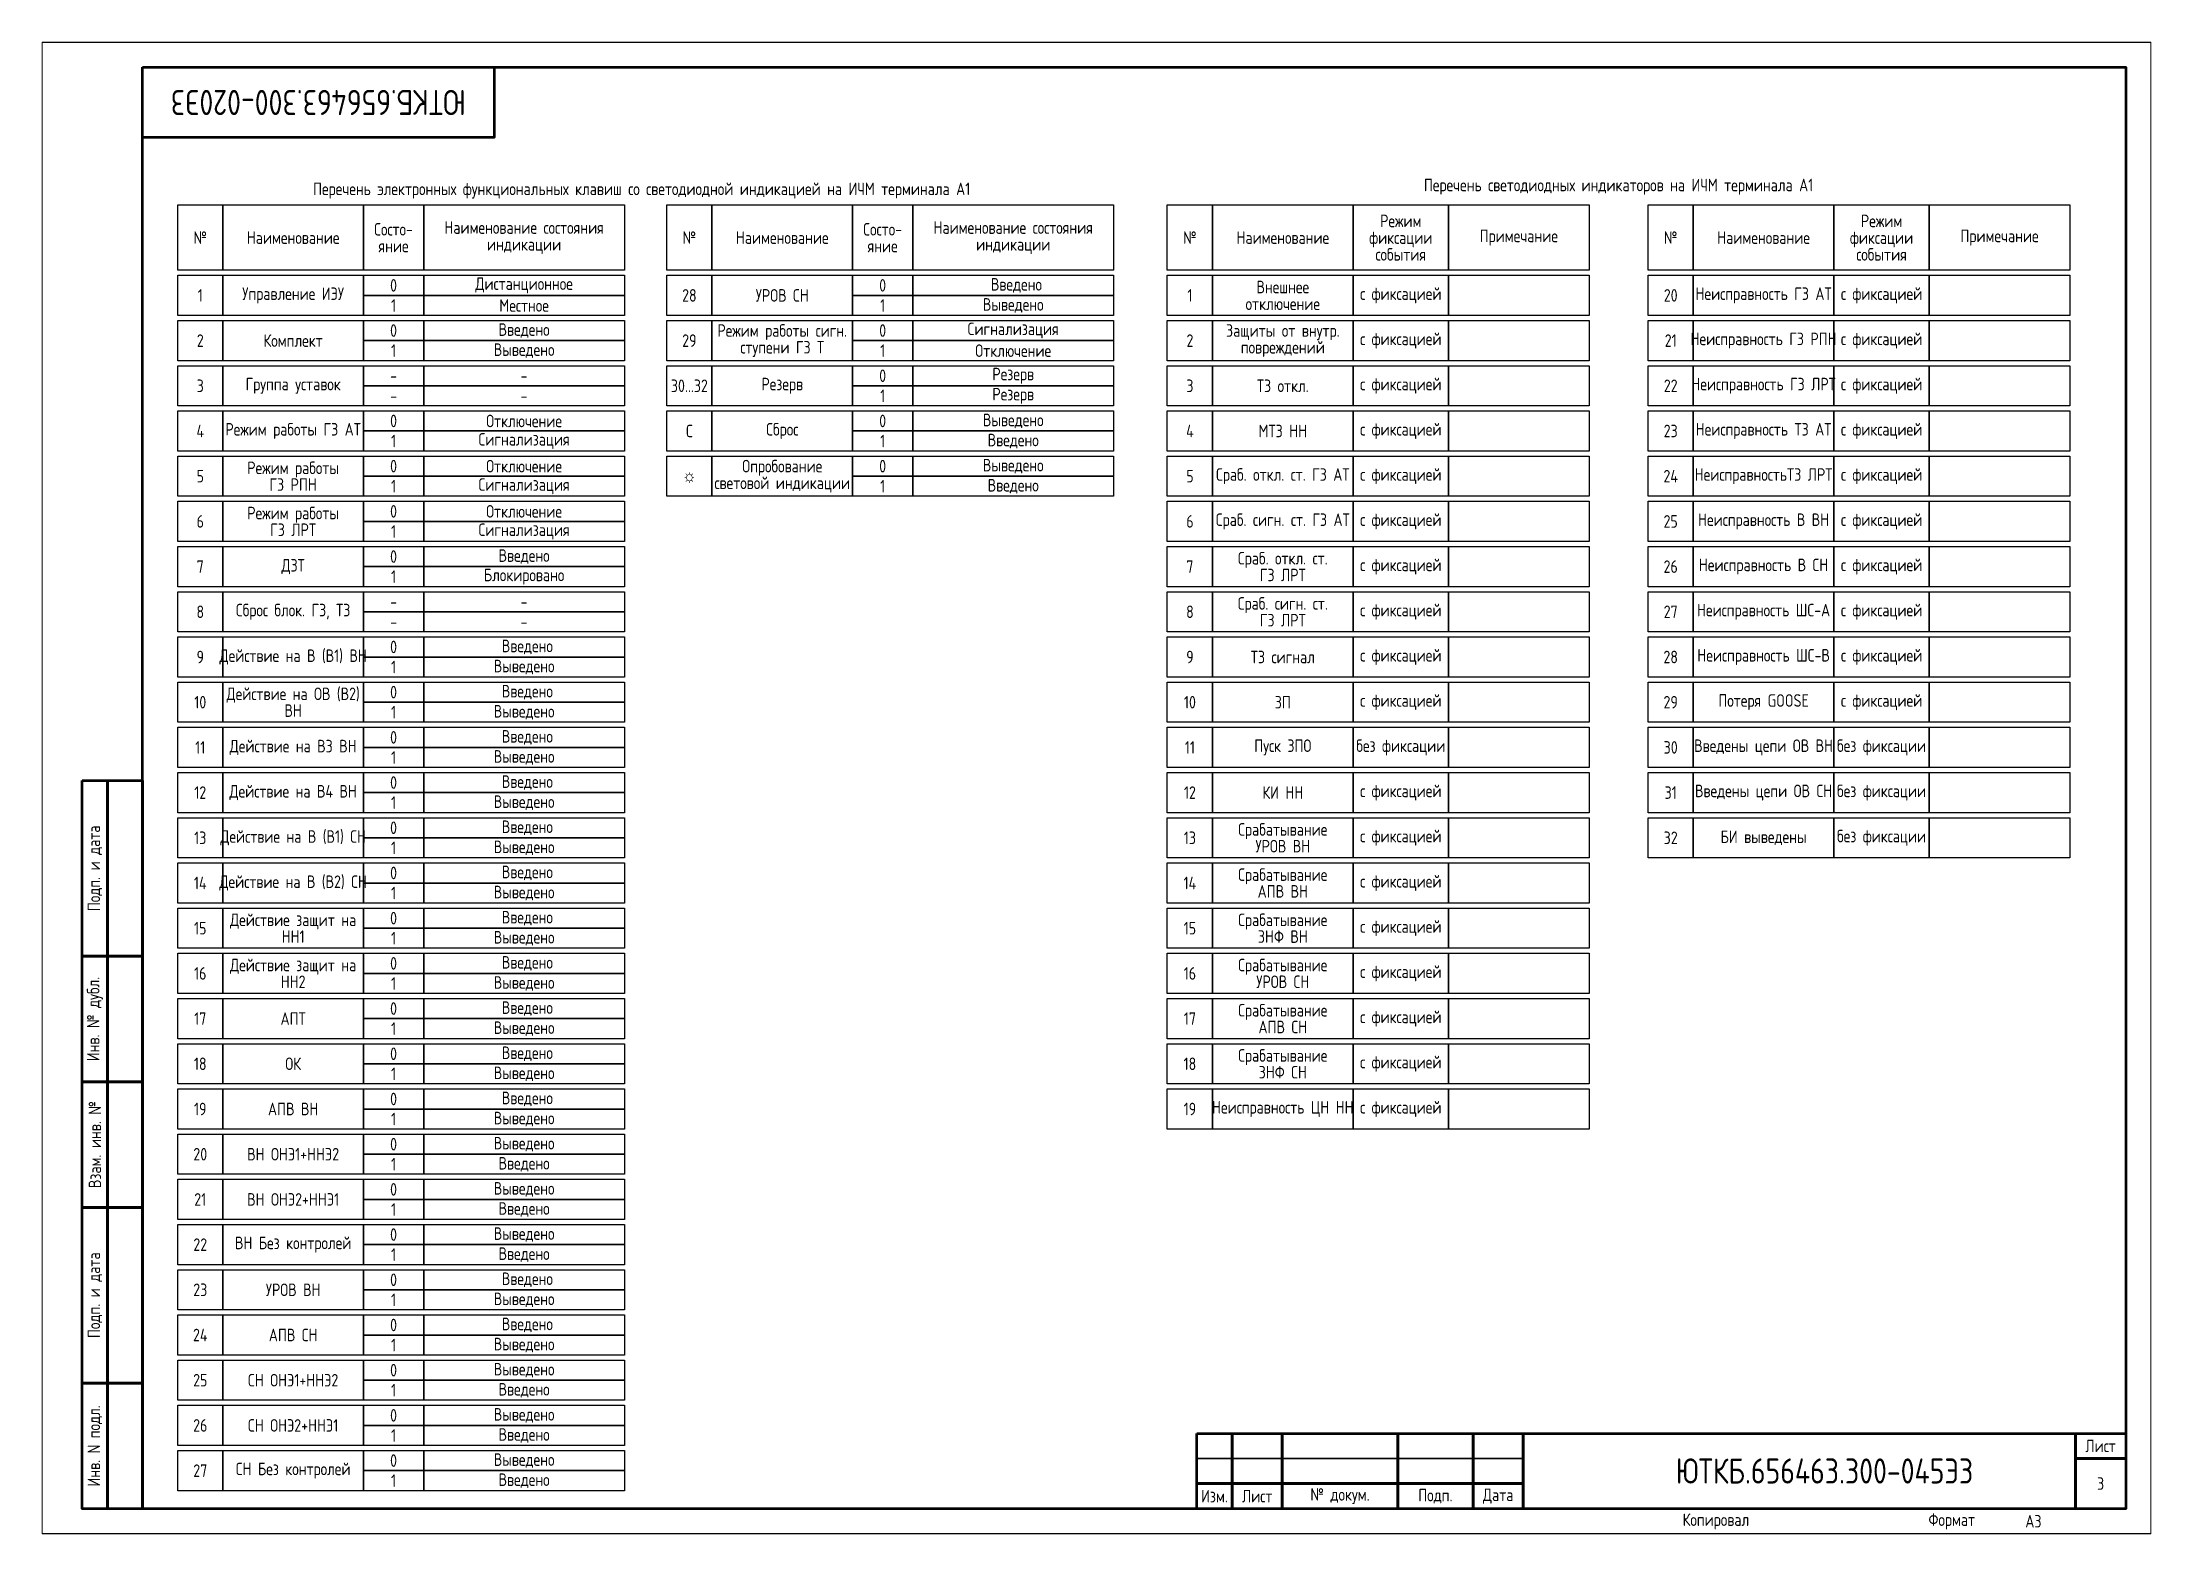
# Paper-space layout 'Лист3' of a CAD drawing. Header units: millimetres, sheet in inches. Extents: x 77.7 to 101.3, y 96.7 to 113.3.
# The model-space entities are those that its viewports show. They can reach past a viewport. Long polylines and large blocks are cut down to what shows.
import ezdxf

# ---------------------------------------------------------------- set-up
doc = ezdxf.new("R2010")
doc.units = ezdxf.units.MM
doc.styles.add('Gost type A_2.5', font='GOST_A.TTF', dxfattribs={"height": 2.5})
doc.styles.add('Gost_type_A', font='GOST_A.TTF')

psp = doc.layouts.new('Лист3')

msp = doc.modelspace()

# ---------------------------------------------------------------- texts
at = {"insert": (895, 285), "char_height": 5, "width": 70, "attachment_point": 5, "rotation": 180, "style": 'Gost_type_A'}
msp.add_mtext('ЮТКБ.656463.300-020Э3', dxfattribs=at)
at = {"char_height": 2.5}
for s, insert, width, attachment_point, line_spacing_factor, style in [('Перечень электронных функциональных клавиш со светодиодной индикацией на ИЧМ терминала А1', (959.41, 265.86), 187.9901, 8, 0.9, 'Gost_type_A'), ('Перечень светодиодных индикаторов на ИЧМ терминала А1', (1153.99, 266.63), 179.7591, 8, 0.9, 'Gost_type_A'), ('Состо- яние', (909.99, 258.08), 12, 5, 0.8, 'Gost_type_A'), ('Наименование состояния индикации', (935.99, 258.08), 40, 5, 0.8, 'Gost_type_A'), ('Состо- яние', (1007.41, 258.08), 12, 5, 0.8, 'Gost_type_A'), ('Наименование состояния индикации', (1033.41, 258.08), 40, 5, 0.8, 'Gost_type_A'), ('Режим\\Pфиксации события', (1110.61, 258.08), 19, 5, 0.8, 'Gost_type_A'), ('Режим\\Pфиксации события', (1206.37, 258.08), 19, 5, 0.8, 'Gost_type_A'), ('№ ', (871.49, 258.08), 9, 5, 0.8, 'Gost_type_A'), ('Наименование ', (889.99, 258.08), 28, 5, 0.8, 'Gost_type_A'), ('№ ', (968.91, 258.08), 9, 5, 0.8, 'Gost_type_A'), ('Наименование ', (987.41, 258.08), 28, 5, 0.8, 'Gost_type_A'), ('№ ', (1068.61, 258.08), 9, 5, 0.8, 'Gost_type_A'), ('Наименование ', (1087.11, 258.08), 28, 5, 0.8, 'Gost_type_A'), ('Примечание', (1134.11, 258.08), 28, 5, 0.8, 'Gost_type_A'), ('№ ', (1164.37, 258.08), 9, 5, 0.8, 'Gost_type_A'), ('Наименование ', (1182.87, 258.08), 28, 5, 0.8, 'Gost_type_A'), ('Примечание', (1229.87, 258.08), 28, 5, 0.8, 'Gost_type_A'), ('1', (871.49, 246.58), 9, 5, 0.8, 'Gost_type_A'), ('Управление ИЭУ', (889.99, 246.58), 28, 5, 0.8, 'Gost_type_A'), ('0', (909.99, 248.58), 12, 5, 0.8, 'Gost_type_A'), ('Дистанционное', (935.99, 248.58), 40, 5, 0.8, 'Gost_type_A'), ('28', (968.91, 246.58), 9, 5, 0.8, 'Gost_type_A'), ('УРОВ СН', (987.41, 246.58), 28, 5, 0.8, 'Gost type A_2.5'), ('0', (1007.41, 248.58), 12, 5, 0.8, 'Gost_type_A'), (' Введено', (1033.41, 248.58), 40, 5, 0.8, 'Gost_type_A'), ('1', (1068.61, 246.58), 9, 5, 0.8, 'Gost_type_A'), ('Внешнее\\Pотключение ', (1087.11, 246.58), 28, 5, 0.8, 'Gost_type_A'), ('с фиксацией', (1110.61, 246.58), 19, 5, 0.8, 'Gost_type_A'), ('20', (1164.37, 246.58), 9, 5, 0.8, 'Gost_type_A'), ('Неисправность ГЗ АТ', (1182.87, 246.58), 28, 5, 0.8, 'Gost_type_A'), ('с фиксацией', (1206.37, 246.58), 19, 5, 0.8, 'Gost_type_A'), ('1', (909.99, 244.58), 12, 5, 0.8, 'Gost_type_A'), ('Местное', (935.99, 244.58), 40, 5, 0.8, 'Gost_type_A'), ('1', (1007.41, 244.58), 12, 5, 0.8, 'Gost_type_A'), ('Выведено', (1033.41, 244.58), 40, 5, 0.8, 'Gost_type_A'), ('0', (909.99, 239.58), 12, 5, 0.8, 'Gost_type_A'), ('Введено', (935.99, 239.58), 40, 5, 0.8, 'Gost_type_A'), ('Режим работы сигн. ступени ГЗ Т', (987.41, 237.58), 28, 5, 0.8, 'Gost type A_2.5'), ('0', (1007.41, 239.58), 12, 5, 0.8, 'Gost_type_A'), ('Сигнализация', (1033.41, 239.58), 40, 5, 0.8, 'Gost_type_A'), ('Защиты от внутр. повреждений', (1087.11, 237.58), 28, 5, 0.8, 'Gost_type_A'), ('2', (871.49, 237.58), 9, 5, 0.8, 'Gost_type_A'), ('Комплект', (889.99, 237.58), 28, 5, 0.8, 'Gost_type_A'), ('1', (909.99, 235.58), 12, 5, 0.8, 'Gost_type_A'), ('Выведено', (935.99, 235.58), 40, 5, 0.8, 'Gost_type_A'), ('29', (968.91, 237.58), 9, 5, 0.8, 'Gost_type_A'), ('1', (1007.41, 235.58), 12, 5, 0.8, 'Gost_type_A'), ('Отключение', (1033.41, 235.58), 40, 5, 0.8, 'Gost_type_A'), ('2', (1068.61, 237.58), 9, 5, 0.8, 'Gost_type_A'), ('с фиксацией', (1110.61, 237.58), 19, 5, 0.8, 'Gost_type_A'), ('21', (1164.37, 237.58), 9, 5, 0.8, 'Gost_type_A'), ('Неисправность ГЗ РПН', (1182.87, 237.58), 28, 5, 0.8, 'Gost_type_A'), ('с фиксацией', (1206.37, 237.58), 19, 5, 0.8, 'Gost_type_A'), ('0', (1007.41, 230.58), 12, 5, 0.8, 'Gost_type_A'), ('Резерв', (1033.41, 230.58), 40, 5, 0.8, 'Gost_type_A'), ('3', (871.49, 228.58), 9, 5, 0.8, 'Gost_type_A'), ('Группа уставок', (889.99, 228.58), 28, 5, 0.8, 'Gost_type_A'), ('-', (909.99, 230.58), 12, 5, 0.8, 'Gost_type_A'), ('-', (935.99, 230.58), 40, 5, 0.8, 'Gost_type_A'), ('30...32', (968.91, 228.58), 9, 5, 0.8, 'Gost_type_A'), ('Резерв', (987.41, 228.58), 28, 5, 0.8, 'Gost_type_A'), ('1', (1007.41, 226.58), 12, 5, 0.8, 'Gost_type_A'), ('Резерв', (1033.41, 226.58), 40, 5, 0.8, 'Gost_type_A'), ('3', (1068.61, 228.58), 9, 5, 0.8, 'Gost_type_A'), ('ТЗ откл.', (1087.11, 228.58), 28, 5, 0.8, 'Gost_type_A'), ('с фиксацией', (1110.61, 228.58), 19, 5, 0.8, 'Gost_type_A'), ('22', (1164.37, 228.58), 9, 5, 0.8, 'Gost_type_A'), ('Неисправность ГЗ ЛРТ', (1182.87, 228.58), 28, 5, 0.8, 'Gost_type_A'), ('с фиксацией', (1206.37, 228.58), 19, 5, 0.8, 'Gost_type_A'), ('-', (909.99, 226.58), 12, 5, 0.8, 'Gost_type_A'), ('0', (909.99, 221.58), 12, 5, 0.8, 'Gost_type_A'), ('Отключение', (935.99, 221.58), 40, 5, 0.8, 'Gost_type_A'), ('-', (935.99, 226.58), 40, 5, 0.8, 'Gost_type_A'), ('0', (1007.41, 221.58), 12, 5, 0.8, 'Gost_type_A'), ('Выведено', (1033.41, 221.58), 40, 5, 0.8, 'Gost_type_A'), ('4', (871.49, 219.58), 9, 5, 0.8, 'Gost_type_A'), ('Режим работы ГЗ АТ', (889.99, 219.58), 28, 5, 0.8, 'Gost_type_A'), ('1', (909.99, 217.58), 12, 5, 0.8, 'Gost_type_A'), ('Сигнализация', (935.99, 217.58), 40, 5, 0.8, 'Gost_type_A'), ('C', (968.91, 219.58), 9, 5, 0.8, 'Gost_type_A'), ('Сброс', (987.41, 219.58), 28, 5, 0.8, 'Gost_type_A'), ('1', (1007.41, 217.58), 12, 5, 0.8, 'Gost_type_A'), ('Введено', (1033.41, 217.58), 40, 5, 0.8, 'Gost_type_A'), ('4', (1068.61, 219.58), 9, 5, 0.8, 'Gost_type_A'), ('МТЗ НН', (1087.11, 219.58), 28, 5, 0.8, 'Gost_type_A'), ('с фиксацией', (1110.61, 219.58), 19, 5, 0.8, 'Gost_type_A'), ('23', (1164.37, 219.58), 9, 5, 0.8, 'Gost_type_A'), ('Неисправность ТЗ АТ', (1182.87, 219.58), 28, 5, 0.8, 'Gost_type_A'), ('с фиксацией', (1206.37, 219.58), 19, 5, 0.8, 'Gost_type_A'), ('5', (871.49, 210.58), 9, 5, 0.8, 'Gost_type_A'), ('Режим работы \\PГЗ РПН', (889.99, 210.58), 28, 5, 0.8, 'Gost type A_2.5'), ('0', (909.99, 212.58), 12, 5, 0.8, 'Gost_type_A'), ('Сигнализация', (935.99, 208.58), 40, 5, 0.8, 'Gost_type_A'), ('Отключение', (935.99, 212.58), 40, 5, 0.8, 'Gost_type_A'), ('☼', (968.91, 210.58), 9, 5, 0.8, 'Gost_type_A'), ('Опробование световой индикации', (987.41, 210.58), 28, 5, 0.8, 'Gost_type_A'), ('0', (1007.41, 212.58), 12, 5, 0.8, 'Gost_type_A'), ('Выведено', (1033.41, 212.58), 40, 5, 0.8, 'Gost_type_A'), ('Введено', (1033.41, 208.58), 40, 5, 0.8, 'Gost_type_A'), ('5', (1068.61, 210.58), 9, 5, 0.8, 'Gost_type_A'), ('Сраб. откл. ст. ГЗ АТ', (1087.11, 210.58), 28, 5, 0.8, 'Gost_type_A'), ('с фиксацией', (1110.61, 210.58), 19, 5, 0.8, 'Gost_type_A'), ('24', (1164.37, 210.58), 9, 5, 0.8, 'Gost_type_A'), ('НеисправностьТЗ ЛРТ', (1182.87, 210.58), 28, 5, 0.8, 'Gost_type_A'), ('с фиксацией', (1206.37, 210.58), 19, 5, 0.8, 'Gost_type_A'), ('1', (909.99, 208.58), 12, 5, 0.8, 'Gost_type_A'), ('1', (1007.41, 208.58), 12, 5, 0.8, 'Gost_type_A'), ('6', (871.49, 201.58), 9, 5, 0.8, 'Gost_type_A'), ('Режим работы \\PГЗ ЛРТ', (889.99, 201.58), 28, 5, 0.8, 'Gost type A_2.5'), ('0', (909.99, 203.58), 12, 5, 0.8, 'Gost_type_A'), ('Отключение', (935.99, 203.58), 40, 5, 0.8, 'Gost_type_A'), ('6', (1068.61, 201.58), 9, 5, 0.8, 'Gost_type_A'), ('Сраб. сигн. ст. ГЗ АТ', (1087.11, 201.58), 28, 5, 0.8, 'Gost_type_A'), ('с фиксацией', (1110.61, 201.58), 19, 5, 0.8, 'Gost_type_A'), ('25', (1164.37, 201.58), 9, 5, 0.8, 'Gost_type_A'), ('Неисправность В ВН', (1182.87, 201.58), 28, 5, 0.8, 'Gost_type_A'), ('с фиксацией', (1206.37, 201.58), 19, 5, 0.8, 'Gost_type_A'), ('1', (909.99, 199.58), 12, 5, 0.8, 'Gost_type_A'), ('Сигнализация', (935.99, 199.58), 40, 5, 0.8, 'Gost_type_A'), ('7', (871.49, 192.58), 9, 5, 0.8, 'Gost_type_A'), ('ДЗТ', (889.99, 192.58), 28, 5, 0.8, 'Gost type A_2.5'), ('0', (909.99, 194.58), 12, 5, 0.8, 'Gost_type_A'), ('Введено', (935.99, 194.58), 40, 5, 0.8, 'Gost_type_A'), ('7', (1068.61, 192.58), 9, 5, 0.8, 'Gost_type_A'), ('Сраб. откл. ст. \\PГЗ ЛРТ', (1087.11, 192.58), 28, 5, 0.8, 'Gost_type_A'), ('с фиксацией', (1110.61, 192.58), 19, 5, 0.8, 'Gost_type_A'), ('26', (1164.37, 192.58), 9, 5, 0.8, 'Gost_type_A'), ('Неисправность В СН', (1182.87, 192.58), 28, 5, 0.8, 'Gost_type_A'), ('с фиксацией', (1206.37, 192.58), 19, 5, 0.8, 'Gost_type_A'), ('1', (909.99, 190.58), 12, 5, 0.8, 'Gost_type_A'), ('Блокировано', (935.99, 190.58), 40, 5, 0.8, 'Gost_type_A'), ('8', (871.49, 183.58), 9, 5, 0.8, 'Gost_type_A'), ('Сброс блок. ГЗ, ТЗ', (889.99, 183.58), 28, 5, 0.8, 'Gost type A_2.5'), ('-', (909.99, 185.58), 12, 5, 0.8, 'Gost_type_A'), ('-', (935.99, 185.58), 40, 5, 0.8, 'Gost_type_A'), ('8', (1068.61, 183.58), 9, 5, 0.8, 'Gost_type_A'), ('Сраб. сигн. ст. \\PГЗ ЛРТ', (1087.11, 183.58), 28, 5, 0.8, 'Gost_type_A'), ('с фиксацией', (1110.61, 183.58), 19, 5, 0.8, 'Gost_type_A'), ('27', (1164.37, 183.58), 9, 5, 0.8, 'Gost_type_A'), ('Неисправность ШС-А', (1182.87, 183.58), 28, 5, 0.8, 'Gost_type_A'), ('с фиксацией', (1206.37, 183.58), 19, 5, 0.8, 'Gost_type_A'), ('-', (909.99, 181.58), 12, 5, 0.8, 'Gost_type_A'), ('-', (935.99, 181.58), 40, 5, 0.8, 'Gost_type_A'), ('0', (909.99, 176.58), 12, 5, 0.8, 'Gost_type_A'), (' Введено', (935.99, 176.58), 40, 5, 0.8, 'Gost_type_A'), ('9', (871.49, 174.58), 9, 5, 0.8, 'Gost_type_A'), ('Действие на В (В1) ВН', (889.99, 174.58), 28, 5, 0.8, 'Gost_type_A'), ('1', (909.99, 172.58), 12, 5, 0.8, 'Gost_type_A'), ('Выведено', (935.99, 172.58), 40, 5, 0.8, 'Gost_type_A'), ('9', (1068.61, 174.58), 9, 5, 0.8, 'Gost_type_A'), ('ТЗ сигнал', (1087.11, 174.58), 28, 5, 0.8, 'Gost_type_A'), ('с фиксацией', (1110.61, 174.58), 19, 5, 0.8, 'Gost_type_A'), ('28', (1164.37, 174.58), 9, 5, 0.8, 'Gost_type_A'), ('Неисправность ШС-В', (1182.87, 174.58), 28, 5, 0.8, 'Gost_type_A'), ('с фиксацией', (1206.37, 174.58), 19, 5, 0.8, 'Gost_type_A'), ('Действие на ОВ (В2) ВН', (889.99, 165.58), 28, 5, 0.8, 'Gost_type_A'), ('0', (909.99, 167.58), 12, 5, 0.8, 'Gost_type_A'), (' Введено', (935.99, 167.58), 40, 5, 0.8, 'Gost_type_A'), ('10', (871.49, 165.58), 9, 5, 0.8, 'Gost_type_A'), ('1', (909.99, 163.58), 12, 5, 0.8, 'Gost_type_A'), ('Выведено', (935.99, 163.58), 40, 5, 0.8, 'Gost_type_A'), ('10', (1068.61, 165.58), 9, 5, 0.8, 'Gost_type_A'), ('ЗП', (1087.11, 165.58), 28, 5, 0.8, 'Gost_type_A'), ('с фиксацией', (1110.61, 165.58), 19, 5, 0.8, 'Gost_type_A'), ('29', (1164.37, 165.58), 9, 5, 0.8, 'Gost_type_A'), ('Потеря GOOSE', (1182.87, 165.58), 28, 5, 0.8, 'Gost_type_A'), ('с фиксацией', (1206.37, 165.58), 19, 5, 0.8, 'Gost_type_A'), ('0', (909.99, 158.58), 12, 5, 0.8, 'Gost_type_A'), (' Введено', (935.99, 158.58), 40, 5, 0.8, 'Gost_type_A'), ('11', (871.49, 156.58), 9, 5, 0.8, 'Gost_type_A'), ('Действие на В3 ВН', (889.99, 156.58), 28, 5, 0.8, 'Gost_type_A'), ('1', (909.99, 154.58), 12, 5, 0.8, 'Gost_type_A'), ('Выведено', (935.99, 154.58), 40, 5, 0.8, 'Gost_type_A'), ('11', (1068.61, 156.58), 9, 5, 0.8, 'Gost_type_A'), ('Пуск ЗПО', (1087.11, 156.58), 28, 5, 0.8, 'Gost_type_A'), ('без фиксации', (1110.61, 156.58), 19, 5, 0.8, 'Gost_type_A'), ('30', (1164.37, 156.58), 9, 5, 0.8, 'Gost_type_A'), ('Введены цепи ОВ ВН', (1182.87, 156.58), 28, 5, 0.8, 'Gost_type_A'), ('без фиксации', (1206.37, 156.58), 19, 5, 0.8, 'Gost_type_A'), ('12', (871.49, 147.58), 9, 5, 0.8, 'Gost_type_A'), ('Действие на В4 ВН', (889.99, 147.58), 28, 5, 0.8, 'Gost_type_A'), ('0', (909.99, 149.58), 12, 5, 0.8, 'Gost_type_A'), ('Выведено', (935.99, 145.58), 40, 5, 0.8, 'Gost_type_A'), (' Введено', (935.99, 149.58), 40, 5, 0.8, 'Gost_type_A'), ('12', (1068.61, 147.58), 9, 5, 0.8, 'Gost_type_A'), ('КИ НН', (1087.11, 147.58), 28, 5, 0.8, 'Gost_type_A'), ('с фиксацией', (1110.61, 147.58), 19, 5, 0.8, 'Gost_type_A'), ('31', (1164.37, 147.58), 9, 5, 0.8, 'Gost_type_A'), ('Введены цепи ОВ СН', (1182.87, 147.58), 28, 5, 0.8, 'Gost_type_A'), ('без фиксации', (1206.37, 147.58), 19, 5, 0.8, 'Gost_type_A'), ('1', (909.99, 145.58), 12, 5, 0.8, 'Gost_type_A'), ('13', (871.49, 138.58), 9, 5, 0.8, 'Gost_type_A'), ('Действие на В (В1) СН', (889.99, 138.58), 28, 5, 0.8, 'Gost_type_A'), ('0', (909.99, 140.58), 12, 5, 0.8, 'Gost_type_A'), (' Введено', (935.99, 140.58), 40, 5, 0.8, 'Gost_type_A'), ('13', (1068.61, 138.58), 9, 5, 0.8, 'Gost_type_A'), ('Срабатывание\\PУРОВ ВН', (1087.11, 138.58), 28, 5, 0.8, 'Gost_type_A'), ('с фиксацией', (1110.61, 138.58), 19, 5, 0.8, 'Gost_type_A'), ('32', (1164.37, 138.58), 9, 5, 0.8, 'Gost_type_A'), ('БИ выведены', (1182.87, 138.58), 28, 5, 0.8, 'Gost_type_A'), ('без фиксации', (1206.37, 138.58), 19, 5, 0.8, 'Gost_type_A'), ('1', (909.99, 136.58), 12, 5, 0.8, 'Gost_type_A'), ('Выведено', (935.99, 136.58), 40, 5, 0.8, 'Gost_type_A'), ('14', (871.49, 129.58), 9, 5, 0.8, 'Gost_type_A'), ('Действие на В (В2) СН', (889.99, 129.58), 28, 5, 0.8, 'Gost_type_A'), ('0', (909.99, 131.58), 12, 5, 0.8, 'Gost_type_A'), (' Введено', (935.99, 131.58), 40, 5, 0.8, 'Gost_type_A'), ('14', (1068.61, 129.58), 9, 5, 0.8, 'Gost_type_A'), ('Срабатывание\\PАПВ ВН', (1087.11, 129.58), 28, 5, 0.8, 'Gost_type_A'), ('с фиксацией', (1110.61, 129.58), 19, 5, 0.8, 'Gost_type_A'), ('1', (909.99, 127.58), 12, 5, 0.8, 'Gost_type_A'), ('Выведено', (935.99, 127.58), 40, 5, 0.8, 'Gost_type_A'), ('15', (871.49, 120.58), 9, 5, 0.8, 'Gost_type_A'), ('Действие защит на НН1', (889.99, 120.58), 28, 5, 0.8, 'Gost type A_2.5'), ('0', (909.99, 122.58), 12, 5, 0.8, 'Gost_type_A'), (' Введено', (935.99, 122.58), 40, 5, 0.8, 'Gost_type_A'), ('15', (1068.61, 120.58), 9, 5, 0.8, 'Gost_type_A'), ('Срабатывание\\PЗНФ ВН', (1087.11, 120.58), 28, 5, 0.8, 'Gost_type_A'), ('с фиксацией', (1110.61, 120.58), 19, 5, 0.8, 'Gost_type_A'), ('1', (909.99, 118.58), 12, 5, 0.8, 'Gost_type_A'), ('Выведено', (935.99, 118.58), 40, 5, 0.8, 'Gost_type_A'), ('Действие защит на НН2', (889.99, 111.58), 28, 5, 0.8, 'Gost type A_2.5'), ('0', (909.99, 113.58), 12, 5, 0.8, 'Gost_type_A'), (' Введено', (935.99, 113.58), 40, 5, 0.8, 'Gost_type_A'), ('Срабатывание\\PУРОВ СН', (1087.11, 111.58), 28, 5, 0.8, 'Gost_type_A'), ('16', (871.49, 111.58), 9, 5, 0.8, 'Gost_type_A'), ('1', (909.99, 109.58), 12, 5, 0.8, 'Gost_type_A'), ('Выведено', (935.99, 109.58), 40, 5, 0.8, 'Gost_type_A'), ('16', (1068.61, 111.58), 9, 5, 0.8, 'Gost_type_A'), ('с фиксацией', (1110.61, 111.58), 19, 5, 0.8, 'Gost_type_A'), ('0', (909.99, 104.58), 12, 5, 0.8, 'Gost_type_A'), (' Введено', (935.99, 104.58), 40, 5, 0.8, 'Gost_type_A'), ('Срабатывание\\PАПВ СН', (1087.11, 102.58), 28, 5, 0.8, 'Gost_type_A'), ('17', (871.49, 102.58), 9, 5, 0.8, 'Gost_type_A'), ('АПТ', (889.99, 102.58), 28, 5, 0.8, 'Gost type A_2.5'), ('1', (909.99, 100.58), 12, 5, 0.8, 'Gost_type_A'), ('Выведено', (935.99, 100.58), 40, 5, 0.8, 'Gost_type_A'), ('17', (1068.61, 102.58), 9, 5, 0.8, 'Gost_type_A'), ('с фиксацией', (1110.61, 102.58), 19, 5, 0.8, 'Gost_type_A'), ('0', (909.99, 95.58), 12, 5, 0.8, 'Gost_type_A'), (' Введено', (935.99, 95.58), 40, 5, 0.8, 'Gost_type_A'), ('18', (871.49, 93.58), 9, 5, 0.8, 'Gost_type_A'), ('ОК', (889.99, 93.58), 28, 5, 0.8, 'Gost type A_2.5'), ('1', (909.99, 91.58), 12, 5, 0.8, 'Gost_type_A'), ('Выведено', (935.99, 91.58), 40, 5, 0.8, 'Gost_type_A'), ('18', (1068.61, 93.58), 9, 5, 0.8, 'Gost_type_A'), ('Срабатывание\\PЗНФ СН', (1087.11, 93.58), 28, 5, 0.8, 'Gost_type_A'), ('с фиксацией', (1110.61, 93.58), 19, 5, 0.8, 'Gost_type_A'), ('19', (871.49, 84.58), 9, 5, 0.8, 'Gost_type_A'), ('АПВ ВН', (889.99, 84.58), 28, 5, 0.8, 'Gost type A_2.5'), ('0', (909.99, 86.58), 12, 5, 0.8, 'Gost_type_A'), ('Выведено', (935.99, 82.58), 40, 5, 0.8, 'Gost_type_A'), (' Введено', (935.99, 86.58), 40, 5, 0.8, 'Gost_type_A'), ('19', (1068.61, 84.58), 9, 5, 0.8, 'Gost_type_A'), ('Неисправность ЦН НН', (1087.11, 84.58), 28, 5, 0.8, 'Gost_type_A'), ('с фиксацией', (1110.61, 84.58), 19, 5, 0.8, 'Gost_type_A'), ('1', (909.99, 82.58), 12, 5, 0.8, 'Gost_type_A'), ('20', (871.49, 75.58), 9, 5, 0.8, 'Gost_type_A'), ('ВН ОНЭ1+ННЭ2', (889.99, 75.58), 28, 5, 0.8, 'Gost type A_2.5'), ('0', (909.99, 77.58), 12, 5, 0.8, 'Gost_type_A'), ('Выведено', (935.99, 77.58), 40, 5, 0.8, 'Gost_type_A'), ('1', (909.99, 73.58), 12, 5, 0.8, 'Gost_type_A'), ('Введено', (935.99, 73.58), 40, 5, 0.8, 'Gost_type_A'), ('21', (871.49, 66.58), 9, 5, 0.8, 'Gost_type_A'), ('ВН ОНЭ2+ННЭ1', (889.99, 66.58), 28, 5, 0.8, 'Gost type A_2.5'), ('0', (909.99, 68.58), 12, 5, 0.8, 'Gost_type_A'), ('Выведено', (935.99, 68.58), 40, 5, 0.8, 'Gost_type_A'), ('1', (909.99, 64.58), 12, 5, 0.8, 'Gost_type_A'), ('Введено', (935.99, 64.58), 40, 5, 0.8, 'Gost_type_A'), ('22', (871.49, 57.58), 9, 5, 0.8, 'Gost_type_A'), ('ВН Без контролей', (889.99, 57.58), 28, 5, 0.8, 'Gost type A_2.5'), ('0', (909.99, 59.58), 12, 5, 0.8, 'Gost_type_A'), ('Выведено', (935.99, 59.58), 40, 5, 0.8, 'Gost_type_A'), ('1', (909.99, 55.58), 12, 5, 0.8, 'Gost_type_A'), ('Введено', (935.99, 55.58), 40, 5, 0.8, 'Gost_type_A'), ('0', (909.99, 50.58), 12, 5, 0.8, 'Gost_type_A'), (' Введено', (935.99, 50.58), 40, 5, 0.8, 'Gost_type_A'), ('23', (871.49, 48.58), 9, 5, 0.8, 'Gost_type_A'), ('УРОВ ВН', (889.99, 48.58), 28, 5, 0.8, 'Gost type A_2.5'), ('1', (909.99, 46.58), 12, 5, 0.8, 'Gost_type_A'), ('Выведено', (935.99, 46.58), 40, 5, 0.8, 'Gost_type_A'), ('0', (909.99, 41.58), 12, 5, 0.8, 'Gost_type_A'), (' Введено', (935.99, 41.58), 40, 5, 0.8, 'Gost_type_A'), ('24', (871.49, 39.58), 9, 5, 0.8, 'Gost_type_A'), ('АПВ СН', (889.99, 39.58), 28, 5, 0.8, 'Gost type A_2.5'), ('1', (909.99, 37.58), 12, 5, 0.8, 'Gost_type_A'), ('Выведено', (935.99, 37.58), 40, 5, 0.8, 'Gost_type_A'), ('0', (909.99, 32.58), 12, 5, 0.8, 'Gost_type_A'), ('Выведено', (935.99, 32.58), 40, 5, 0.8, 'Gost_type_A'), ('25', (871.49, 30.58), 9, 5, 0.8, 'Gost_type_A'), ('СН ОНЭ1+ННЭ2', (889.99, 30.58), 28, 5, 0.8, 'Gost type A_2.5'), ('1', (909.99, 28.58), 12, 5, 0.8, 'Gost_type_A'), ('Введено', (935.99, 28.58), 40, 5, 0.8, 'Gost_type_A'), ('26', (871.49, 21.58), 9, 5, 0.8, 'Gost_type_A'), ('СН ОНЭ2+ННЭ1', (889.99, 21.58), 28, 5, 0.8, 'Gost type A_2.5'), ('0', (909.99, 23.58), 12, 5, 0.8, 'Gost_type_A'), ('Выведено', (935.99, 23.58), 40, 5, 0.8, 'Gost_type_A'), ('Введено', (935.99, 19.58), 40, 5, 0.8, 'Gost_type_A'), ('1', (909.99, 19.58), 12, 5, 0.8, 'Gost_type_A'), ('27', (871.49, 12.58), 9, 5, 0.8, 'Gost_type_A'), ('СН Без контролей', (889.99, 12.58), 28, 5, 0.8, 'Gost type A_2.5'), ('0', (909.99, 14.58), 12, 5, 0.8, 'Gost_type_A'), ('Выведено', (935.99, 14.58), 40, 5, 0.8, 'Gost_type_A'), ('1', (909.99, 10.58), 12, 5, 0.8, 'Gost_type_A'), ('Введено', (935.99, 10.58), 40, 5, 0.8, 'Gost_type_A')]:
    msp.add_mtext(s, dxfattribs=dict(at, insert=insert, width=width, attachment_point=attachment_point, line_spacing_factor=line_spacing_factor, style=style))
at = {"style": 'Gost_type_A'}
for s, insert, char_height, width, attachment_point in [('ЮТКБ.656463.300-045Э3', (1195, 12.5), 5, 120, 5), ('3', (1250, 10), 2.5, 10, 5), ('A3', (1235, 2.5), 2.5, 20, 4)]:
    msp.add_mtext(s, dxfattribs=dict(at, insert=insert, char_height=char_height, width=width, attachment_point=attachment_point))

# ---------------------------------------------------------------- blocks, each defined once
blk = doc.blocks.new('Штамп угловой верхний')
at = {"lineweight": 50}
blk.add_lwpolyline([(0, 0), (70, 0), (70, -14), (0, -14)], close=True, dxfattribs=at)
blk = doc.blocks.new('Формат_А3')
blk.add_lwpolyline([(-420, 297), (0, 297), (0, 0), (-420, 0)], close=True)
at = {"lineweight": 50}
blk.add_lwpolyline([(-400, 292), (-5, 292), (-5, 5), (-400, 5)], close=True, dxfattribs=at)
blk = doc.blocks.new('Штамп левый нижний')
at = {"lineweight": 50}
for points in [[(-12, 145), (-7, 145), (-7, 110), (-12, 110)], [(-7, 145), (0, 145), (0, 110), (-7, 110)], [(-12, 110), (-7, 110), (-7, 85), (-12, 85)], [(-7, 110), (0, 110), (0, 85), (-7, 85)], [(-12, 85), (-7, 85), (-7, 60), (-12, 60)], [(-7, 85), (0, 85), (0, 60), (-7, 60)], [(-12, 60), (-7, 60), (-7, 25), (-12, 25)], [(-7, 60), (0, 60), (0, 25), (-7, 25)], [(-12, 25), (-7, 25), (-7, 0), (-12, 0)], [(-7, 25), (0, 25), (0, 0), (-7, 0)]]:
    blk.add_lwpolyline(points, close=True, dxfattribs=at)
at = {"char_height": 2.5, "attachment_point": 5, "rotation": 90, "style": 'Gost_type_A'}
for s, insert, width in [('Подп. и дата', (-9.5, 127.5), 35), ('Инв. № дубл.', (-9.5, 97.5), 25), ('Взам. инв. №', (-9.5, 72.5), 25), ('Подп. и дата', (-9.5, 42.5), 35), ('Инв. N подл.', (-9.5, 12.5), 25)]:
    blk.add_mtext(s, dxfattribs=dict(at, insert=insert, width=width))
blk = doc.blocks.new('Штамп малый нижний')
at = {"lineweight": 50}
for points in [[(-185, 15), (-178, 15), (-178, 5), (-185, 5)], [(-178, 15), (-168, 15), (-168, 5), (-178, 5)], [(-168, 15), (-145, 15), (-145, 5), (-168, 5)], [(-145, 15), (-130, 15), (-130, 5), (-145, 5)], [(-130, 15), (-120, 15), (-120, 5), (-130, 5)], [(-120, 15), (-10, 15), (-10, 0), (-120, 0)], [(-10, 15), (0, 15), (0, 10), (-10, 10)], [(-10, 10), (0, 10), (0, 0), (-10, 0)], [(-185, 5), (-178, 5), (-178, 0), (-185, 0)], [(-178, 5), (-168, 5), (-168, 0), (-178, 0)], [(-168, 5), (-145, 5), (-145, 0), (-168, 0)], [(-145, 5), (-130, 5), (-130, 0), (-145, 0)], [(-130, 5), (-120, 5), (-120, 0), (-130, 0)]]:
    blk.add_lwpolyline(points, close=True, dxfattribs=at)
for points in [[(-185, 15), (-178, 15), (-178, 10), (-185, 10)], [(-178, 15), (-168, 15), (-168, 10), (-178, 10)], [(-168, 15), (-145, 15), (-145, 10), (-168, 10)], [(-145, 15), (-130, 15), (-130, 10), (-145, 10)], [(-130, 15), (-120, 15), (-120, 10), (-130, 10)], [(-185, 10), (-178, 10), (-178, 5), (-185, 5)], [(-178, 10), (-168, 10), (-168, 5), (-178, 5)], [(-168, 10), (-145, 10), (-145, 5), (-168, 5)], [(-145, 10), (-130, 10), (-130, 5), (-145, 5)], [(-130, 10), (-120, 10), (-120, 5), (-130, 5)]]:
    blk.add_lwpolyline(points, close=True)
at = {"char_height": 2.5, "style": 'Gost_type_A'}
for s, insert, width, attachment_point in [('Лист', (-5, 12.5), 10, 5), ('Изм.', (-181.5, 2.5), 7, 5), ('Лист', (-173, 2.5), 10, 5), ('№ докум.', (-156.5, 2.5), 23, 5), ('Подп.', (-137.5, 2.5), 15, 5), ('Дата', (-125, 2.5), 10, 5), ('Копировал', (-75, -2.53), 13.1202, 6), ('Формат', (-30, -2.53), 13.1202, 6)]:
    blk.add_mtext(s, dxfattribs=dict(at, insert=insert, width=width, attachment_point=attachment_point))

# ---------------------------------------------------------------- linework, layer by layer
for points in [[(866.99, 264.58), (875.99, 264.58), (875.99, 251.58), (866.99, 251.58)], [(875.99, 264.58), (903.99, 264.58), (903.99, 251.58), (875.99, 251.58)], [(903.99, 264.58), (915.99, 264.58), (915.99, 251.58), (903.99, 251.58)], [(915.99, 264.58), (955.99, 264.58), (955.99, 251.58), (915.99, 251.58)], [(964.41, 264.58), (973.41, 264.58), (973.41, 251.58), (964.41, 251.58)], [(973.41, 264.58), (1001.41, 264.58), (1001.41, 251.58), (973.41, 251.58)], [(1001.41, 264.58), (1013.41, 264.58), (1013.41, 251.58), (1001.41, 251.58)], [(1013.41, 264.58), (1053.41, 264.58), (1053.41, 251.58), (1013.41, 251.58)], [(1064.11, 264.58), (1073.11, 264.58), (1073.11, 251.58), (1064.11, 251.58)], [(1073.11, 264.58), (1101.11, 264.58), (1101.11, 251.58), (1073.11, 251.58)], [(1101.11, 264.58), (1120.11, 264.58), (1120.11, 251.58), (1101.11, 251.58)], [(1120.11, 264.58), (1148.11, 264.58), (1148.11, 251.58), (1120.11, 251.58)], [(1159.87, 264.58), (1168.87, 264.58), (1168.87, 251.58), (1159.87, 251.58)], [(1168.87, 264.58), (1196.87, 264.58), (1196.87, 251.58), (1168.87, 251.58)], [(1196.87, 264.58), (1215.87, 264.58), (1215.87, 251.58), (1196.87, 251.58)], [(1215.87, 264.58), (1243.87, 264.58), (1243.87, 251.58), (1215.87, 251.58)], [(866.99, 250.58), (875.99, 250.58), (875.99, 242.58), (866.99, 242.58)], [(875.99, 250.58), (903.99, 250.58), (903.99, 242.58), (875.99, 242.58)], [(903.99, 250.58), (915.99, 250.58), (915.99, 246.58), (903.99, 246.58)], [(915.99, 250.58), (955.99, 250.58), (955.99, 246.58), (915.99, 246.58)], [(964.41, 250.58), (973.41, 250.58), (973.41, 242.58), (964.41, 242.58)], [(973.41, 250.58), (1001.41, 250.58), (1001.41, 242.58), (973.41, 242.58)], [(1001.41, 250.58), (1013.41, 250.58), (1013.41, 246.58), (1001.41, 246.58)], [(1013.41, 250.58), (1053.41, 250.58), (1053.41, 246.58), (1013.41, 246.58)], [(1064.11, 250.58), (1073.11, 250.58), (1073.11, 242.58), (1064.11, 242.58)], [(1073.11, 250.58), (1101.11, 250.58), (1101.11, 242.58), (1073.11, 242.58)], [(1101.11, 250.58), (1120.11, 250.58), (1120.11, 242.58), (1101.11, 242.58)], [(1120.11, 250.58), (1148.11, 250.58), (1148.11, 242.58), (1120.11, 242.58)], [(1159.87, 250.58), (1168.87, 250.58), (1168.87, 242.58), (1159.87, 242.58)], [(1168.87, 250.58), (1196.87, 250.58), (1196.87, 242.58), (1168.87, 242.58)], [(1196.87, 250.58), (1215.87, 250.58), (1215.87, 242.58), (1196.87, 242.58)], [(1215.87, 250.58), (1243.87, 250.58), (1243.87, 242.58), (1215.87, 242.58)], [(903.99, 246.58), (915.99, 246.58), (915.99, 242.58), (903.99, 242.58)], [(915.99, 246.58), (955.99, 246.58), (955.99, 242.58), (915.99, 242.58)], [(1001.41, 246.58), (1013.41, 246.58), (1013.41, 242.58), (1001.41, 242.58)], [(1013.41, 246.58), (1053.41, 246.58), (1053.41, 242.58), (1013.41, 242.58)], [(866.99, 241.58), (875.99, 241.58), (875.99, 233.58), (866.99, 233.58)], [(875.99, 241.58), (903.99, 241.58), (903.99, 233.58), (875.99, 233.58)], [(903.99, 241.58), (915.99, 241.58), (915.99, 237.58), (903.99, 237.58)], [(915.99, 241.58), (955.99, 241.58), (955.99, 237.58), (915.99, 237.58)], [(964.41, 241.58), (973.41, 241.58), (973.41, 233.58), (964.41, 233.58)], [(973.41, 241.58), (1001.41, 241.58), (1001.41, 233.58), (973.41, 233.58)], [(1001.41, 241.58), (1013.41, 241.58), (1013.41, 237.58), (1001.41, 237.58)], [(1013.41, 241.58), (1053.41, 241.58), (1053.41, 237.58), (1013.41, 237.58)], [(1064.11, 241.58), (1073.11, 241.58), (1073.11, 233.58), (1064.11, 233.58)], [(1073.11, 241.58), (1101.11, 241.58), (1101.11, 233.58), (1073.11, 233.58)], [(1101.11, 241.58), (1120.11, 241.58), (1120.11, 233.58), (1101.11, 233.58)], [(1120.11, 241.58), (1148.11, 241.58), (1148.11, 233.58), (1120.11, 233.58)], [(1159.87, 241.58), (1168.87, 241.58), (1168.87, 233.58), (1159.87, 233.58)], [(1168.87, 241.58), (1196.87, 241.58), (1196.87, 233.58), (1168.87, 233.58)], [(1196.87, 241.58), (1215.87, 241.58), (1215.87, 233.58), (1196.87, 233.58)], [(1215.87, 241.58), (1243.87, 241.58), (1243.87, 233.58), (1215.87, 233.58)], [(903.99, 237.58), (915.99, 237.58), (915.99, 233.58), (903.99, 233.58)], [(915.99, 237.58), (955.99, 237.58), (955.99, 233.58), (915.99, 233.58)], [(1001.41, 237.58), (1013.41, 237.58), (1013.41, 233.58), (1001.41, 233.58)], [(1013.41, 237.58), (1053.41, 237.58), (1053.41, 233.58), (1013.41, 233.58)], [(866.99, 232.58), (875.99, 232.58), (875.99, 224.58), (866.99, 224.58)], [(875.99, 232.58), (903.99, 232.58), (903.99, 224.58), (875.99, 224.58)], [(903.99, 232.58), (915.99, 232.58), (915.99, 228.58), (903.99, 228.58)], [(915.99, 232.58), (955.99, 232.58), (955.99, 228.58), (915.99, 228.58)], [(964.41, 232.58), (973.41, 232.58), (973.41, 224.58), (964.41, 224.58)], [(973.41, 232.58), (1001.41, 232.58), (1001.41, 224.58), (973.41, 224.58)], [(1001.41, 232.58), (1013.41, 232.58), (1013.41, 228.58), (1001.41, 228.58)], [(1013.41, 232.58), (1053.41, 232.58), (1053.41, 228.58), (1013.41, 228.58)], [(1064.11, 232.58), (1073.11, 232.58), (1073.11, 224.58), (1064.11, 224.58)], [(1073.11, 232.58), (1101.11, 232.58), (1101.11, 224.58), (1073.11, 224.58)], [(1101.11, 232.58), (1120.11, 232.58), (1120.11, 224.58), (1101.11, 224.58)], [(1120.11, 232.58), (1148.11, 232.58), (1148.11, 224.58), (1120.11, 224.58)], [(1159.87, 232.58), (1168.87, 232.58), (1168.87, 224.58), (1159.87, 224.58)], [(1168.87, 232.58), (1196.87, 232.58), (1196.87, 224.58), (1168.87, 224.58)], [(1196.87, 232.58), (1215.87, 232.58), (1215.87, 224.58), (1196.87, 224.58)], [(1215.87, 232.58), (1243.87, 232.58), (1243.87, 224.58), (1215.87, 224.58)], [(903.99, 228.58), (915.99, 228.58), (915.99, 224.58), (903.99, 224.58)], [(915.99, 228.58), (955.99, 228.58), (955.99, 224.58), (915.99, 224.58)], [(1001.41, 228.58), (1013.41, 228.58), (1013.41, 224.58), (1001.41, 224.58)], [(1013.41, 228.58), (1053.41, 228.58), (1053.41, 224.58), (1013.41, 224.58)], [(866.99, 223.58), (875.99, 223.58), (875.99, 215.58), (866.99, 215.58)], [(875.99, 223.58), (903.99, 223.58), (903.99, 215.58), (875.99, 215.58)], [(903.99, 223.58), (915.99, 223.58), (915.99, 219.58), (903.99, 219.58)], [(915.99, 223.58), (955.99, 223.58), (955.99, 219.58), (915.99, 219.58)], [(964.41, 223.58), (973.41, 223.58), (973.41, 215.58), (964.41, 215.58)], [(973.41, 223.58), (1001.41, 223.58), (1001.41, 215.58), (973.41, 215.58)], [(1001.41, 223.58), (1013.41, 223.58), (1013.41, 219.58), (1001.41, 219.58)], [(1013.41, 223.58), (1053.41, 223.58), (1053.41, 219.58), (1013.41, 219.58)], [(1064.11, 223.58), (1073.11, 223.58), (1073.11, 215.58), (1064.11, 215.58)], [(1073.11, 223.58), (1101.11, 223.58), (1101.11, 215.58), (1073.11, 215.58)], [(1101.11, 223.58), (1120.11, 223.58), (1120.11, 215.58), (1101.11, 215.58)], [(1120.11, 223.58), (1148.11, 223.58), (1148.11, 215.58), (1120.11, 215.58)], [(1159.87, 223.58), (1168.87, 223.58), (1168.87, 215.58), (1159.87, 215.58)], [(1168.87, 223.58), (1196.87, 223.58), (1196.87, 215.58), (1168.87, 215.58)], [(1196.87, 223.58), (1215.87, 223.58), (1215.87, 215.58), (1196.87, 215.58)], [(1215.87, 223.58), (1243.87, 223.58), (1243.87, 215.58), (1215.87, 215.58)], [(903.99, 219.58), (915.99, 219.58), (915.99, 215.58), (903.99, 215.58)], [(915.99, 219.58), (955.99, 219.58), (955.99, 215.58), (915.99, 215.58)], [(1001.41, 219.58), (1013.41, 219.58), (1013.41, 215.58), (1001.41, 215.58)], [(1013.41, 219.58), (1053.41, 219.58), (1053.41, 215.58), (1013.41, 215.58)], [(866.99, 214.58), (875.99, 214.58), (875.99, 206.58), (866.99, 206.58)], [(875.99, 214.58), (903.99, 214.58), (903.99, 206.58), (875.99, 206.58)], [(903.99, 214.58), (915.99, 214.58), (915.99, 210.58), (903.99, 210.58)], [(915.99, 214.58), (955.99, 214.58), (955.99, 210.58), (915.99, 210.58)], [(964.41, 214.58), (973.41, 214.58), (973.41, 206.58), (964.41, 206.58)], [(973.41, 214.58), (1001.41, 214.58), (1001.41, 206.58), (973.41, 206.58)], [(1001.41, 214.58), (1013.41, 214.58), (1013.41, 210.58), (1001.41, 210.58)], [(1013.41, 214.58), (1053.41, 214.58), (1053.41, 210.58), (1013.41, 210.58)], [(1064.11, 214.58), (1073.11, 214.58), (1073.11, 206.58), (1064.11, 206.58)], [(1073.11, 214.58), (1101.11, 214.58), (1101.11, 206.58), (1073.11, 206.58)], [(1101.11, 214.58), (1120.11, 214.58), (1120.11, 206.58), (1101.11, 206.58)], [(1120.11, 214.58), (1148.11, 214.58), (1148.11, 206.58), (1120.11, 206.58)], [(1159.87, 214.58), (1168.87, 214.58), (1168.87, 206.58), (1159.87, 206.58)], [(1168.87, 214.58), (1196.87, 214.58), (1196.87, 206.58), (1168.87, 206.58)], [(1196.87, 214.58), (1215.87, 214.58), (1215.87, 206.58), (1196.87, 206.58)], [(1215.87, 214.58), (1243.87, 214.58), (1243.87, 206.58), (1215.87, 206.58)], [(903.99, 210.58), (915.99, 210.58), (915.99, 206.58), (903.99, 206.58)], [(915.99, 210.58), (955.99, 210.58), (955.99, 206.58), (915.99, 206.58)], [(1001.41, 210.58), (1013.41, 210.58), (1013.41, 206.58), (1001.41, 206.58)], [(1013.41, 210.58), (1053.41, 210.58), (1053.41, 206.58), (1013.41, 206.58)], [(866.99, 205.58), (875.99, 205.58), (875.99, 197.58), (866.99, 197.58)], [(875.99, 205.58), (903.99, 205.58), (903.99, 197.58), (875.99, 197.58)], [(903.99, 205.58), (915.99, 205.58), (915.99, 201.58), (903.99, 201.58)], [(915.99, 205.58), (955.99, 205.58), (955.99, 201.58), (915.99, 201.58)], [(1064.11, 205.58), (1073.11, 205.58), (1073.11, 197.58), (1064.11, 197.58)], [(1073.11, 205.58), (1101.11, 205.58), (1101.11, 197.58), (1073.11, 197.58)], [(1101.11, 205.58), (1120.11, 205.58), (1120.11, 197.58), (1101.11, 197.58)], [(1120.11, 205.58), (1148.11, 205.58), (1148.11, 197.58), (1120.11, 197.58)], [(1159.87, 205.58), (1168.87, 205.58), (1168.87, 197.58), (1159.87, 197.58)], [(1168.87, 205.58), (1196.87, 205.58), (1196.87, 197.58), (1168.87, 197.58)], [(1196.87, 205.58), (1215.87, 205.58), (1215.87, 197.58), (1196.87, 197.58)], [(1215.87, 205.58), (1243.87, 205.58), (1243.87, 197.58), (1215.87, 197.58)], [(903.99, 201.58), (915.99, 201.58), (915.99, 197.58), (903.99, 197.58)], [(915.99, 201.58), (955.99, 201.58), (955.99, 197.58), (915.99, 197.58)], [(866.99, 196.58), (875.99, 196.58), (875.99, 188.58), (866.99, 188.58)], [(875.99, 196.58), (903.99, 196.58), (903.99, 188.58), (875.99, 188.58)], [(903.99, 196.58), (915.99, 196.58), (915.99, 192.58), (903.99, 192.58)], [(915.99, 196.58), (955.99, 196.58), (955.99, 192.58), (915.99, 192.58)], [(1064.11, 196.58), (1073.11, 196.58), (1073.11, 188.58), (1064.11, 188.58)], [(1073.11, 196.58), (1101.11, 196.58), (1101.11, 188.58), (1073.11, 188.58)], [(1101.11, 196.58), (1120.11, 196.58), (1120.11, 188.58), (1101.11, 188.58)], [(1120.11, 196.58), (1148.11, 196.58), (1148.11, 188.58), (1120.11, 188.58)], [(1159.87, 196.58), (1168.87, 196.58), (1168.87, 188.58), (1159.87, 188.58)], [(1168.87, 196.58), (1196.87, 196.58), (1196.87, 188.58), (1168.87, 188.58)], [(1196.87, 196.58), (1215.87, 196.58), (1215.87, 188.58), (1196.87, 188.58)], [(1215.87, 196.58), (1243.87, 196.58), (1243.87, 188.58), (1215.87, 188.58)], [(903.99, 192.58), (915.99, 192.58), (915.99, 188.58), (903.99, 188.58)], [(915.99, 192.58), (955.99, 192.58), (955.99, 188.58), (915.99, 188.58)], [(866.99, 187.58), (875.99, 187.58), (875.99, 179.58), (866.99, 179.58)], [(875.99, 187.58), (903.99, 187.58), (903.99, 179.58), (875.99, 179.58)], [(903.99, 187.58), (915.99, 187.58), (915.99, 183.58), (903.99, 183.58)], [(915.99, 187.58), (955.99, 187.58), (955.99, 183.58), (915.99, 183.58)], [(1064.11, 187.58), (1073.11, 187.58), (1073.11, 179.58), (1064.11, 179.58)], [(1073.11, 187.58), (1101.11, 187.58), (1101.11, 179.58), (1073.11, 179.58)], [(1101.11, 187.58), (1120.11, 187.58), (1120.11, 179.58), (1101.11, 179.58)], [(1120.11, 187.58), (1148.11, 187.58), (1148.11, 179.58), (1120.11, 179.58)], [(1159.87, 187.58), (1168.87, 187.58), (1168.87, 179.58), (1159.87, 179.58)], [(1168.87, 187.58), (1196.87, 187.58), (1196.87, 179.58), (1168.87, 179.58)], [(1196.87, 187.58), (1215.87, 187.58), (1215.87, 179.58), (1196.87, 179.58)], [(1215.87, 187.58), (1243.87, 187.58), (1243.87, 179.58), (1215.87, 179.58)], [(903.99, 183.58), (915.99, 183.58), (915.99, 179.58), (903.99, 179.58)], [(915.99, 183.58), (955.99, 183.58), (955.99, 179.58), (915.99, 179.58)], [(866.99, 178.58), (875.99, 178.58), (875.99, 170.58), (866.99, 170.58)], [(875.99, 178.58), (903.99, 178.58), (903.99, 170.58), (875.99, 170.58)], [(903.99, 178.58), (915.99, 178.58), (915.99, 174.58), (903.99, 174.58)], [(915.99, 178.58), (955.99, 178.58), (955.99, 174.58), (915.99, 174.58)], [(1064.11, 178.58), (1073.11, 178.58), (1073.11, 170.58), (1064.11, 170.58)], [(1073.11, 178.58), (1101.11, 178.58), (1101.11, 170.58), (1073.11, 170.58)], [(1101.11, 178.58), (1120.11, 178.58), (1120.11, 170.58), (1101.11, 170.58)], [(1120.11, 178.58), (1148.11, 178.58), (1148.11, 170.58), (1120.11, 170.58)], [(1159.87, 178.58), (1168.87, 178.58), (1168.87, 170.58), (1159.87, 170.58)], [(1168.87, 178.58), (1196.87, 178.58), (1196.87, 170.58), (1168.87, 170.58)], [(1196.87, 178.58), (1215.87, 178.58), (1215.87, 170.58), (1196.87, 170.58)], [(1215.87, 178.58), (1243.87, 178.58), (1243.87, 170.58), (1215.87, 170.58)], [(903.99, 174.58), (915.99, 174.58), (915.99, 170.58), (903.99, 170.58)], [(915.99, 174.58), (955.99, 174.58), (955.99, 170.58), (915.99, 170.58)], [(866.99, 169.58), (875.99, 169.58), (875.99, 161.58), (866.99, 161.58)], [(875.99, 169.58), (903.99, 169.58), (903.99, 161.58), (875.99, 161.58)], [(903.99, 169.58), (915.99, 169.58), (915.99, 165.58), (903.99, 165.58)], [(915.99, 169.58), (955.99, 169.58), (955.99, 165.58), (915.99, 165.58)], [(1064.11, 169.58), (1073.11, 169.58), (1073.11, 161.58), (1064.11, 161.58)], [(1073.11, 169.58), (1101.11, 169.58), (1101.11, 161.58), (1073.11, 161.58)], [(1101.11, 169.58), (1120.11, 169.58), (1120.11, 161.58), (1101.11, 161.58)], [(1120.11, 169.58), (1148.11, 169.58), (1148.11, 161.58), (1120.11, 161.58)], [(1159.87, 169.58), (1168.87, 169.58), (1168.87, 161.58), (1159.87, 161.58)], [(1168.87, 169.58), (1196.87, 169.58), (1196.87, 161.58), (1168.87, 161.58)], [(1196.87, 169.58), (1215.87, 169.58), (1215.87, 161.58), (1196.87, 161.58)], [(1215.87, 169.58), (1243.87, 169.58), (1243.87, 161.58), (1215.87, 161.58)], [(903.99, 165.58), (915.99, 165.58), (915.99, 161.58), (903.99, 161.58)], [(915.99, 165.58), (955.99, 165.58), (955.99, 161.58), (915.99, 161.58)], [(866.99, 160.58), (875.99, 160.58), (875.99, 152.58), (866.99, 152.58)], [(875.99, 160.58), (903.99, 160.58), (903.99, 152.58), (875.99, 152.58)], [(903.99, 160.58), (915.99, 160.58), (915.99, 156.58), (903.99, 156.58)], [(915.99, 160.58), (955.99, 160.58), (955.99, 156.58), (915.99, 156.58)], [(1064.11, 160.58), (1073.11, 160.58), (1073.11, 152.58), (1064.11, 152.58)], [(1073.11, 160.58), (1101.11, 160.58), (1101.11, 152.58), (1073.11, 152.58)], [(1101.11, 160.58), (1120.11, 160.58), (1120.11, 152.58), (1101.11, 152.58)], [(1120.11, 160.58), (1148.11, 160.58), (1148.11, 152.58), (1120.11, 152.58)], [(1159.87, 160.58), (1168.87, 160.58), (1168.87, 152.58), (1159.87, 152.58)], [(1168.87, 160.58), (1196.87, 160.58), (1196.87, 152.58), (1168.87, 152.58)], [(1196.87, 160.58), (1215.87, 160.58), (1215.87, 152.58), (1196.87, 152.58)], [(1215.87, 160.58), (1243.87, 160.58), (1243.87, 152.58), (1215.87, 152.58)], [(903.99, 156.58), (915.99, 156.58), (915.99, 152.58), (903.99, 152.58)], [(915.99, 156.58), (955.99, 156.58), (955.99, 152.58), (915.99, 152.58)], [(866.99, 151.58), (875.99, 151.58), (875.99, 143.58), (866.99, 143.58)], [(875.99, 151.58), (903.99, 151.58), (903.99, 143.58), (875.99, 143.58)], [(903.99, 151.58), (915.99, 151.58), (915.99, 147.58), (903.99, 147.58)], [(915.99, 151.58), (955.99, 151.58), (955.99, 147.58), (915.99, 147.58)], [(1064.11, 151.58), (1073.11, 151.58), (1073.11, 143.58), (1064.11, 143.58)], [(1073.11, 151.58), (1101.11, 151.58), (1101.11, 143.58), (1073.11, 143.58)], [(1101.11, 151.58), (1120.11, 151.58), (1120.11, 143.58), (1101.11, 143.58)], [(1120.11, 151.58), (1148.11, 151.58), (1148.11, 143.58), (1120.11, 143.58)], [(1159.87, 151.58), (1168.87, 151.58), (1168.87, 143.58), (1159.87, 143.58)], [(1168.87, 151.58), (1196.87, 151.58), (1196.87, 143.58), (1168.87, 143.58)], [(1196.87, 151.58), (1215.87, 151.58), (1215.87, 143.58), (1196.87, 143.58)], [(1215.87, 151.58), (1243.87, 151.58), (1243.87, 143.58), (1215.87, 143.58)], [(903.99, 147.58), (915.99, 147.58), (915.99, 143.58), (903.99, 143.58)], [(915.99, 147.58), (955.99, 147.58), (955.99, 143.58), (915.99, 143.58)], [(866.99, 142.58), (875.99, 142.58), (875.99, 134.58), (866.99, 134.58)], [(875.99, 142.58), (903.99, 142.58), (903.99, 134.58), (875.99, 134.58)], [(903.99, 142.58), (915.99, 142.58), (915.99, 138.58), (903.99, 138.58)], [(915.99, 142.58), (955.99, 142.58), (955.99, 138.58), (915.99, 138.58)], [(1064.11, 142.58), (1073.11, 142.58), (1073.11, 134.58), (1064.11, 134.58)], [(1073.11, 142.58), (1101.11, 142.58), (1101.11, 134.58), (1073.11, 134.58)], [(1101.11, 142.58), (1120.11, 142.58), (1120.11, 134.58), (1101.11, 134.58)], [(1120.11, 142.58), (1148.11, 142.58), (1148.11, 134.58), (1120.11, 134.58)], [(1159.87, 142.58), (1168.87, 142.58), (1168.87, 134.58), (1159.87, 134.58)], [(1168.87, 142.58), (1196.87, 142.58), (1196.87, 134.58), (1168.87, 134.58)], [(1196.87, 142.58), (1215.87, 142.58), (1215.87, 134.58), (1196.87, 134.58)], [(1215.87, 142.58), (1243.87, 142.58), (1243.87, 134.58), (1215.87, 134.58)], [(903.99, 138.58), (915.99, 138.58), (915.99, 134.58), (903.99, 134.58)], [(915.99, 138.58), (955.99, 138.58), (955.99, 134.58), (915.99, 134.58)], [(866.99, 133.58), (875.99, 133.58), (875.99, 125.58), (866.99, 125.58)], [(875.99, 133.58), (903.99, 133.58), (903.99, 125.58), (875.99, 125.58)], [(903.99, 133.58), (915.99, 133.58), (915.99, 129.58), (903.99, 129.58)], [(915.99, 133.58), (955.99, 133.58), (955.99, 129.58), (915.99, 129.58)], [(1064.11, 133.58), (1073.11, 133.58), (1073.11, 125.58), (1064.11, 125.58)], [(1073.11, 133.58), (1101.11, 133.58), (1101.11, 125.58), (1073.11, 125.58)], [(1101.11, 133.58), (1120.11, 133.58), (1120.11, 125.58), (1101.11, 125.58)], [(1120.11, 133.58), (1148.11, 133.58), (1148.11, 125.58), (1120.11, 125.58)], [(903.99, 129.58), (915.99, 129.58), (915.99, 125.58), (903.99, 125.58)], [(915.99, 129.58), (955.99, 129.58), (955.99, 125.58), (915.99, 125.58)], [(866.99, 124.58), (875.99, 124.58), (875.99, 116.58), (866.99, 116.58)], [(875.99, 124.58), (903.99, 124.58), (903.99, 116.58), (875.99, 116.58)], [(903.99, 124.58), (915.99, 124.58), (915.99, 120.58), (903.99, 120.58)], [(915.99, 124.58), (955.99, 124.58), (955.99, 120.58), (915.99, 120.58)], [(1064.11, 124.58), (1073.11, 124.58), (1073.11, 116.58), (1064.11, 116.58)], [(1073.11, 124.58), (1101.11, 124.58), (1101.11, 116.58), (1073.11, 116.58)], [(1101.11, 124.58), (1120.11, 124.58), (1120.11, 116.58), (1101.11, 116.58)], [(1120.11, 124.58), (1148.11, 124.58), (1148.11, 116.58), (1120.11, 116.58)], [(903.99, 120.58), (915.99, 120.58), (915.99, 116.58), (903.99, 116.58)], [(915.99, 120.58), (955.99, 120.58), (955.99, 116.58), (915.99, 116.58)], [(866.99, 115.58), (875.99, 115.58), (875.99, 107.58), (866.99, 107.58)], [(875.99, 115.58), (903.99, 115.58), (903.99, 107.58), (875.99, 107.58)], [(903.99, 115.58), (915.99, 115.58), (915.99, 111.58), (903.99, 111.58)], [(915.99, 115.58), (955.99, 115.58), (955.99, 111.58), (915.99, 111.58)], [(1064.11, 115.58), (1073.11, 115.58), (1073.11, 107.58), (1064.11, 107.58)], [(1073.11, 115.58), (1101.11, 115.58), (1101.11, 107.58), (1073.11, 107.58)], [(1101.11, 115.58), (1120.11, 115.58), (1120.11, 107.58), (1101.11, 107.58)], [(1120.11, 115.58), (1148.11, 115.58), (1148.11, 107.58), (1120.11, 107.58)], [(903.99, 111.58), (915.99, 111.58), (915.99, 107.58), (903.99, 107.58)], [(915.99, 111.58), (955.99, 111.58), (955.99, 107.58), (915.99, 107.58)], [(866.99, 106.58), (875.99, 106.58), (875.99, 98.58), (866.99, 98.58)], [(875.99, 106.58), (903.99, 106.58), (903.99, 98.58), (875.99, 98.58)], [(903.99, 106.58), (915.99, 106.58), (915.99, 102.58), (903.99, 102.58)], [(915.99, 106.58), (955.99, 106.58), (955.99, 102.58), (915.99, 102.58)], [(1064.11, 106.58), (1073.11, 106.58), (1073.11, 98.58), (1064.11, 98.58)], [(1073.11, 106.58), (1101.11, 106.58), (1101.11, 98.58), (1073.11, 98.58)], [(1101.11, 106.58), (1120.11, 106.58), (1120.11, 98.58), (1101.11, 98.58)], [(1120.11, 106.58), (1148.11, 106.58), (1148.11, 98.58), (1120.11, 98.58)], [(903.99, 102.58), (915.99, 102.58), (915.99, 98.58), (903.99, 98.58)], [(915.99, 102.58), (955.99, 102.58), (955.99, 98.58), (915.99, 98.58)], [(866.99, 97.58), (875.99, 97.58), (875.99, 89.58), (866.99, 89.58)], [(875.99, 97.58), (903.99, 97.58), (903.99, 89.58), (875.99, 89.58)], [(903.99, 97.58), (915.99, 97.58), (915.99, 93.58), (903.99, 93.58)], [(915.99, 97.58), (955.99, 97.58), (955.99, 93.58), (915.99, 93.58)], [(1064.11, 97.58), (1073.11, 97.58), (1073.11, 89.58), (1064.11, 89.58)], [(1073.11, 97.58), (1101.11, 97.58), (1101.11, 89.58), (1073.11, 89.58)], [(1101.11, 97.58), (1120.11, 97.58), (1120.11, 89.58), (1101.11, 89.58)], [(1120.11, 97.58), (1148.11, 97.58), (1148.11, 89.58), (1120.11, 89.58)], [(903.99, 93.58), (915.99, 93.58), (915.99, 89.58), (903.99, 89.58)], [(915.99, 93.58), (955.99, 93.58), (955.99, 89.58), (915.99, 89.58)], [(866.99, 88.58), (875.99, 88.58), (875.99, 80.58), (866.99, 80.58)], [(875.99, 88.58), (903.99, 88.58), (903.99, 80.58), (875.99, 80.58)], [(903.99, 88.58), (915.99, 88.58), (915.99, 84.58), (903.99, 84.58)], [(915.99, 88.58), (955.99, 88.58), (955.99, 84.58), (915.99, 84.58)], [(1064.11, 88.58), (1073.11, 88.58), (1073.11, 80.58), (1064.11, 80.58)], [(1073.11, 88.58), (1101.11, 88.58), (1101.11, 80.58), (1073.11, 80.58)], [(1101.11, 88.58), (1120.11, 88.58), (1120.11, 80.58), (1101.11, 80.58)], [(1120.11, 88.58), (1148.11, 88.58), (1148.11, 80.58), (1120.11, 80.58)], [(903.99, 84.58), (915.99, 84.58), (915.99, 80.58), (903.99, 80.58)], [(915.99, 84.58), (955.99, 84.58), (955.99, 80.58), (915.99, 80.58)], [(866.99, 79.58), (875.99, 79.58), (875.99, 71.58), (866.99, 71.58)], [(875.99, 79.58), (903.99, 79.58), (903.99, 71.58), (875.99, 71.58)], [(903.99, 79.58), (915.99, 79.58), (915.99, 75.58), (903.99, 75.58)], [(915.99, 79.58), (955.99, 79.58), (955.99, 75.58), (915.99, 75.58)], [(903.99, 75.58), (915.99, 75.58), (915.99, 71.58), (903.99, 71.58)], [(915.99, 75.58), (955.99, 75.58), (955.99, 71.58), (915.99, 71.58)], [(866.99, 70.58), (875.99, 70.58), (875.99, 62.58), (866.99, 62.58)], [(875.99, 70.58), (903.99, 70.58), (903.99, 62.58), (875.99, 62.58)], [(903.99, 70.58), (915.99, 70.58), (915.99, 66.58), (903.99, 66.58)], [(915.99, 70.58), (955.99, 70.58), (955.99, 66.58), (915.99, 66.58)], [(903.99, 66.58), (915.99, 66.58), (915.99, 62.58), (903.99, 62.58)], [(915.99, 66.58), (955.99, 66.58), (955.99, 62.58), (915.99, 62.58)], [(866.99, 61.58), (875.99, 61.58), (875.99, 53.58), (866.99, 53.58)], [(875.99, 61.58), (903.99, 61.58), (903.99, 53.58), (875.99, 53.58)], [(903.99, 61.58), (915.99, 61.58), (915.99, 57.58), (903.99, 57.58)], [(915.99, 61.58), (955.99, 61.58), (955.99, 57.58), (915.99, 57.58)], [(903.99, 57.58), (915.99, 57.58), (915.99, 53.58), (903.99, 53.58)], [(915.99, 57.58), (955.99, 57.58), (955.99, 53.58), (915.99, 53.58)], [(866.99, 52.58), (875.99, 52.58), (875.99, 44.58), (866.99, 44.58)], [(875.99, 52.58), (903.99, 52.58), (903.99, 44.58), (875.99, 44.58)], [(903.99, 52.58), (915.99, 52.58), (915.99, 48.58), (903.99, 48.58)], [(915.99, 52.58), (955.99, 52.58), (955.99, 48.58), (915.99, 48.58)], [(903.99, 48.58), (915.99, 48.58), (915.99, 44.58), (903.99, 44.58)], [(915.99, 48.58), (955.99, 48.58), (955.99, 44.58), (915.99, 44.58)], [(866.99, 43.58), (875.99, 43.58), (875.99, 35.58), (866.99, 35.58)], [(875.99, 43.58), (903.99, 43.58), (903.99, 35.58), (875.99, 35.58)], [(903.99, 43.58), (915.99, 43.58), (915.99, 39.58), (903.99, 39.58)], [(915.99, 43.58), (955.99, 43.58), (955.99, 39.58), (915.99, 39.58)], [(903.99, 39.58), (915.99, 39.58), (915.99, 35.58), (903.99, 35.58)], [(915.99, 39.58), (955.99, 39.58), (955.99, 35.58), (915.99, 35.58)], [(866.99, 34.58), (875.99, 34.58), (875.99, 26.58), (866.99, 26.58)], [(875.99, 34.58), (903.99, 34.58), (903.99, 26.58), (875.99, 26.58)], [(903.99, 34.58), (915.99, 34.58), (915.99, 30.58), (903.99, 30.58)], [(915.99, 34.58), (955.99, 34.58), (955.99, 30.58), (915.99, 30.58)], [(903.99, 30.58), (915.99, 30.58), (915.99, 26.58), (903.99, 26.58)], [(915.99, 30.58), (955.99, 30.58), (955.99, 26.58), (915.99, 26.58)], [(866.99, 25.58), (875.99, 25.58), (875.99, 17.58), (866.99, 17.58)], [(875.99, 25.58), (903.99, 25.58), (903.99, 17.58), (875.99, 17.58)], [(903.99, 25.58), (915.99, 25.58), (915.99, 21.58), (903.99, 21.58)], [(915.99, 25.58), (955.99, 25.58), (955.99, 21.58), (915.99, 21.58)], [(903.99, 21.58), (915.99, 21.58), (915.99, 17.58), (903.99, 17.58)], [(915.99, 21.58), (955.99, 21.58), (955.99, 17.58), (915.99, 17.58)], [(866.99, 16.58), (875.99, 16.58), (875.99, 8.58), (866.99, 8.58)], [(875.99, 16.58), (903.99, 16.58), (903.99, 8.58), (875.99, 8.58)], [(903.99, 16.58), (915.99, 16.58), (915.99, 12.58), (903.99, 12.58)], [(915.99, 16.58), (955.99, 16.58), (955.99, 12.58), (915.99, 12.58)], [(903.99, 12.58), (915.99, 12.58), (915.99, 8.58), (903.99, 8.58)], [(915.99, 12.58), (955.99, 12.58), (955.99, 8.58), (915.99, 8.58)]]:
    msp.add_lwpolyline(points, close=True)

# ---------------------------------------------------------------- block references
at = {"color": 1}
for name, p in [('Формат_А3', (840, 0)), ('Формат_А3', (1260, 0)), ('Формат_А3', (1680, 0)), ('Штамп левый нижний', (860, 5)), ('Штамп малый нижний', (1255, 5))]:
    msp.add_blockref(name, p, dxfattribs=at)
msp.add_blockref('Штамп угловой верхний', (860, 292))

msp.set_redraw_order([(e.dxf.handle, doc.entitydb.next_handle()) for e in msp.query("TEXT MTEXT ATTDEF DIMENSION ARC_DIMENSION")])  # texts and dimensions are drawn at this point

# ---------------------------------------------------------------- viewports
at = {"layer": '0'}
psp.add_viewport(center=(89.532, 105.008), size=(23.589, 16.681), view_center_point=(1050, 148.5), view_height=297, dxfattribs=at)

doc.saveas('drawing.dxf')
